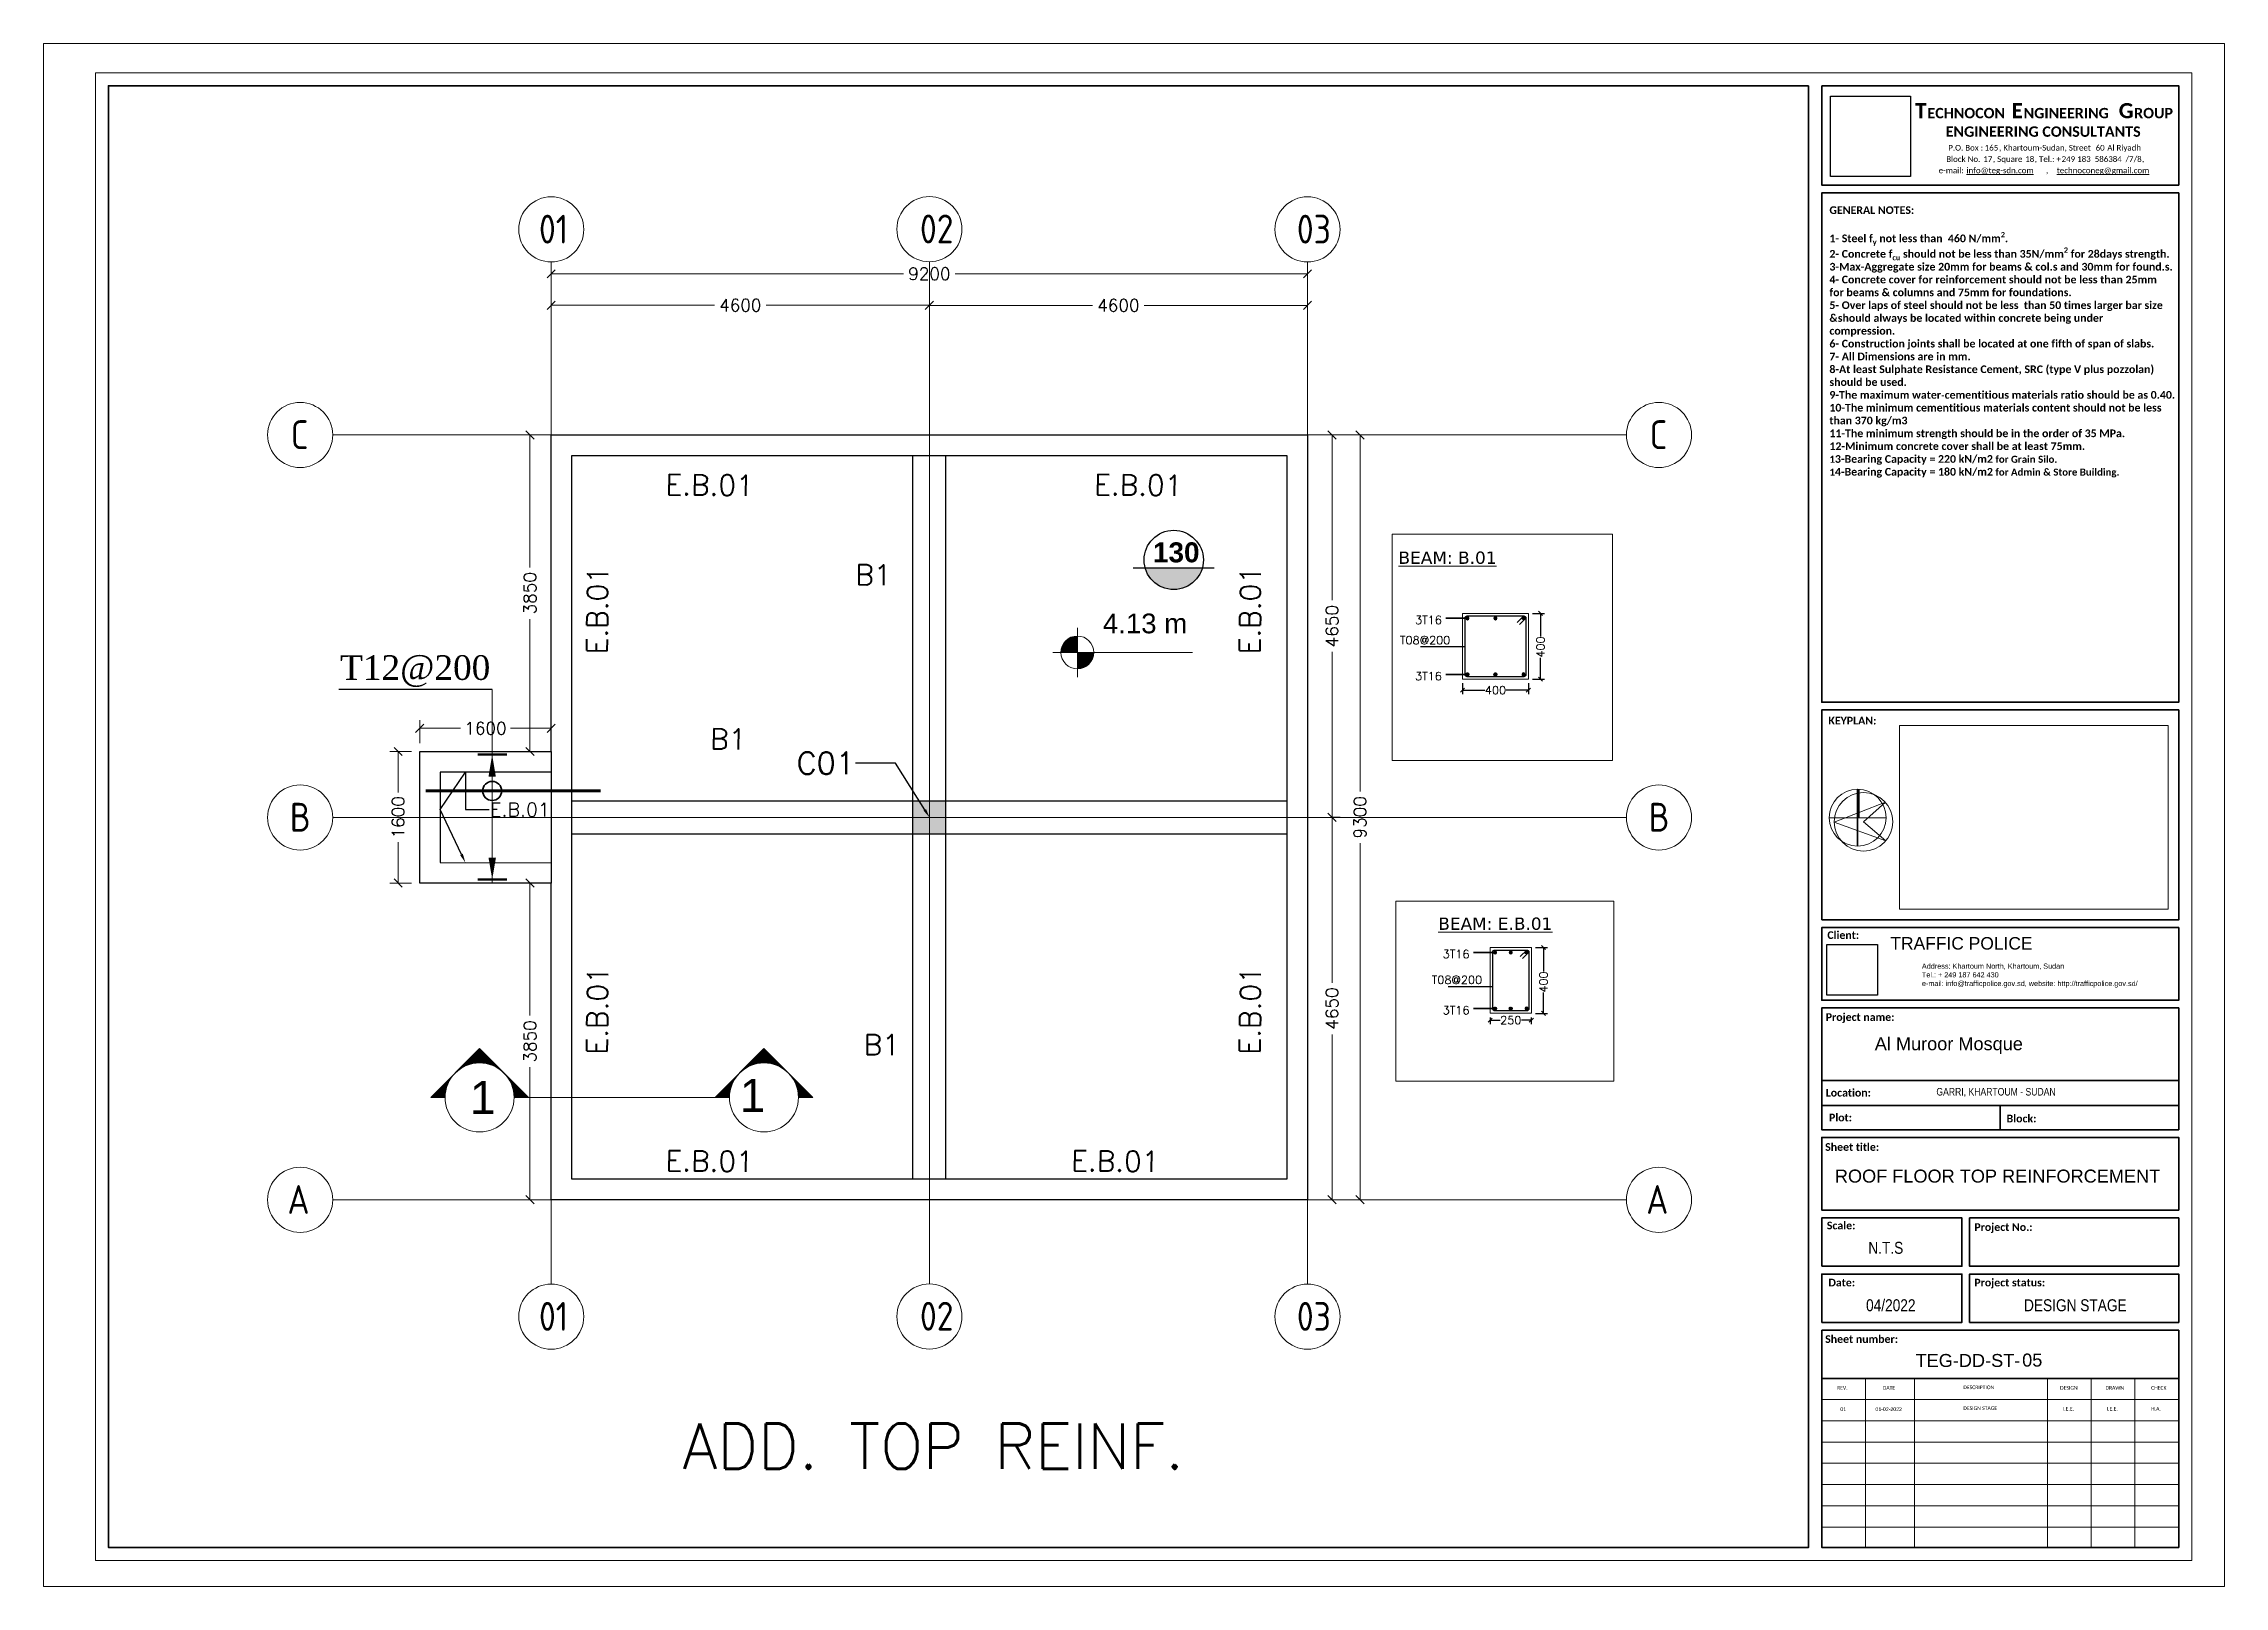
# Paper-space layout 'S-03' of a CAD drawing. Header units: millimetres. Extents: x 3833 to 4253, y -163 to 134.
# The model-space entities are those that its viewports show. They can reach past a viewport. Long polylines and large blocks are cut down to what shows.
import ezdxf
from ezdxf import colors
from ezdxf.entities.mleader import LeaderData, LeaderLine
from ezdxf.math import Vec2, Vec3

# ---------------------------------------------------------------- set-up
doc = ezdxf.new("R2010")
doc.units = ezdxf.units.MM
doc.header["$LTSCALE"] = 10
doc.header["$PDMODE"] = 34
doc.linetypes.add('D15N1A_R&D_E_pianta level 1 (L1)_00$0$PHANTOM', pattern=[12.7, 6.35, -1.27, 1.27, -1.27, 1.27, -1.27])
doc.linetypes.add('hidden', pattern=[6.25, 4.75, -1.5])
for name, color, linetype, lineweight in [('0_Pen_No__1', 7, 'Continuous', 13), ('A-ANNO-NOTE', 131, 'Continuous', 9), ('A-DETL-MEDM', 7, 'Continuous', 35), ('G-ANNO-DIMS', 111, 'Continuous', 9), ('G-ANNO-SYMB', 111, 'Continuous', 9), ('G-ANNO-TTLB', 7, 'Continuous', 9), ('G-ANNO-TTLB-MEDM', 7, 'Continuous', 35), ('G-ANNO-TTLB-THIN', 7, 'Continuous', 18), ('S-COLS', 52, 'Continuous', 9), ('STR-BEAM', 5, 'hidden', 30), ('STR-CONC', 3, 'Continuous', 30), ('STR-CONC_IN_SEC', 7, 'Continuous', 15), ('STR-DIM', 1, 'Continuous', 9), ('STR-GRID', 248, 'Continuous', 9), ('STR-HATCH', 4, 'Continuous', 9), ('STR-REINF_IN_SEC', 7, 'Continuous', 30), ('STR-TEXT', 7, 'Continuous', 9)]:
    doc.layers.add(name, color=color, linetype=linetype, lineweight=lineweight)
doc.layers.add('0SLABS_Pen_No__61', color=7, linetype='Continuous', lineweight=0, true_color=0x6a6a6a)
doc.layers.add('A-DETL', color=7, linetype='Continuous', lineweight=18, true_color=0x00a600)
for name, color, linetype in [('2D Drafting', 7, 'Continuous'), ('SLAB', 1, 'Continuous'), ('text', 7, 'Continuous')]:
    doc.layers.add(name, color=color, linetype=linetype)
doc.styles.add('Arial Narrow', font='ARIALN.TTF', dxfattribs={"height": 2.3})
doc.styles.add('Arial Narrow_1', font='ARIALN.TTF', dxfattribs={"height": 1.45})
doc.styles.add('Arial_2', font='arial.ttf', dxfattribs={"height": 450})
doc.styles.add('Arial_3', font='arial.ttf', dxfattribs={"height": 240})
doc.styles.add('Arial_5', font='arial.ttf', dxfattribs={"height": 2.5})
doc.styles.add('Arial_B', font='arialbd.ttf', dxfattribs={"height": 1})
doc.styles.add('Calibri', font='calibri.ttf')
doc.styles.add('Calibri_1', font='calibri.ttf', dxfattribs={"height": 1.1})
doc.styles.add('Calibri_B', font='calibrib.ttf', dxfattribs={"height": 1.48})
doc.styles.add('Calibri_B_1', font='calibrib.ttf', dxfattribs={"height": 2})
doc.styles.add('Calibri_B_2', font='calibrib.ttf', dxfattribs={"height": 2.9})
doc.styles.add('MINA_CM_S', font='romans.shx', dxfattribs={"height": 15})
doc.styles.add('MINA_MM', font='romans.shx', dxfattribs={"height": 200})
doc.styles.add('MINA_MM_ANNOT_PLAN', font='dim.shx', dxfattribs={"height": 350})
doc.styles.add('MINA_MM_S', font='romans.shx', dxfattribs={"height": 150})
doc.styles.add('MINA_MM_X-SEC_50', font='romans.shx', dxfattribs={"height": 100})
doc.styles.add('MZBOLT', font='times.ttf', dxfattribs={"height": 0.5})
doc.styles.add('style1', font='arialbd.ttf')
doc.dimstyles.new('MINA_MM_S', dxfattribs={"dimtxt": 150, "dimasz": 100, "dimexe": 100, "dimexo": 100, "dimgap": 50, "dimtad": 0, "dimdec": 0, "dimzin": 0, "dimdsep": 46, "dimtxsty": 'MINA_MM_S', "dimblk": 'OBLIQUE', "dimcen": 0.09, "dimclrd": 256, "dimclre": 256, "dimclrt": 7, "dimadec": 0, "dimazin": 0, "dimtfac": 1, "dimtdec": 0, "dimtix": 1, "dimtofl": 0, "dimtmove": 0, "dimatfit": 0, "dimfxl": 1, "dimtolj": 1, "dimtzin": 0, "dimlwd": -1, "dimlwe": -1, "dimarcsym": 0})
doc.dimstyles.new('MINA_MM_X-SEC_50', dxfattribs={"dimtxt": 100, "dimasz": 50, "dimexe": 50, "dimexo": 50, "dimgap": 0, "dimtad": 0, "dimdec": 0, "dimlfac": 0.5, "dimzin": 0, "dimdsep": 46, "dimtxsty": 'MINA_MM_X-SEC_50', "dimblk": 'OBLIQUE', "dimcen": 90, "dimclrt": 7, "dimadec": 0, "dimazin": 0, "dimtfac": 1, "dimtdec": 0, "dimtofl": 0, "dimtmove": 0, "dimatfit": 0, "dimfxl": 1, "dimtolj": 1, "dimtzin": 0, "dimarcsym": 0})
picture_1 = doc.add_image_def('image1.jpg', size_in_pixel=(269, 270))
picture_2 = doc.add_image_def('image2.jpeg', size_in_pixel=(225, 225))

psp = doc.layouts.new('S-03')

# ---------------------------------------------------------------- texts
at = {"layer": 'G-ANNO-TTLB', "style": 'Arial_5'}
psp.add_text('05', height=2.5, dxfattribs=at).set_placement((4214.37, -121.13))
at = {"layer": 'G-ANNO-TTLB', "insert": (4209.63, -83.21), "char_height": 2.5, "width": 90.1213, "attachment_point": 2, "style": 'Arial_5'}
psp.add_mtext('{\\C0;ROOF FLOOR TOP REINFORCEMENT}', dxfattribs=at)

msp = doc.modelspace()

# ---------------------------------------------------------------- texts
at = {"layer": 'G-ANNO-SYMB', "char_height": 400, "width": 192.405, "style": 'Arial_2'}
for insert, attachment_point in [((89882.7, 116999.8), 1), ((93475.5, 117024.6), 3)]:
    msp.add_mtext('1', dxfattribs=dict(at, insert=insert, attachment_point=attachment_point))
at = {"layer": 'STR-TEXT', "char_height": 250, "attachment_point": 3, "style": 'MINA_MM'}
for s, insert, rotation in [('E.B.01', (93334.5, 124365.8), 359.38059), ('E.B.01', (98549, 124365.8), 359.38059), ('E.B.01', (91313.4, 123262.2), 89.38059), ('B1', (95011.2, 123276.9), 359.38059), ('E.B.01', (99254.4, 123262.2), 89.38059), ('B1', (93244.8, 121280.3), 359.38059), ('E.B.01', (91313.4, 118395.3), 89.38059), ('E.B.01', (99254.4, 118395.3), 89.38059), ('B1', (95112.3, 117562.8), 359.38059), ('E.B.01', (93334.5, 116144.5), 359.38059), ('E.B.01', (98269.3, 116144.5), 359.38059)]:
    msp.add_mtext_dynamic_manual_height_columns(s, width=668.667, gutter_width=12.5, heights=[0], dxfattribs=dict(at, insert=insert, rotation=rotation))
at = {"layer": 'STR-TEXT'}
for s, insert, char_height, attachment_point, style in [('\\A1;{\\fVerdana|b0|i0|c0|p34;\\LBEAM: B.01}', (101178.1, 123438.3), 150, 1, 'MINA_CM_S'), ('\\A1;3T16', (101379.3, 122655.9), 100, 1, 'MINA_MM_X-SEC_50'), ('\\A1;T08@200', (101195.4, 122410.1), 100, 1, 'MINA_MM_X-SEC_50'), ('\\A1;3T16', (101379.3, 121973.1), 100, 1, 'MINA_MM_X-SEC_50'), ('\\A1;{\\fVerdana|b0|i0|c0|p34;\\LBEAM: E.B.01}', (101662.1, 118987.8), 150, 1, 'MINA_CM_S'), ('\\A1;3T16', (101715.7, 118592.8), 100, 1, 'MINA_MM_X-SEC_50'), ('\\A1;T08@200', (101582, 118279.3), 100, 1, 'MINA_MM_X-SEC_50'), ('\\A1;3T16', (101715.7, 117910), 100, 1, 'MINA_MM_X-SEC_50'), ('\\A1;ADD. TOP REINF.', (95521.1, 112558.1), 550, 5, 'MINA_MM')]:
    msp.add_mtext(s, dxfattribs=dict(at, insert=insert, char_height=char_height, attachment_point=attachment_point, style=style))
at = {"layer": 'text', "linetype": 'D15N1A_R&D_E_pianta level 1 (L1)_00$0$PHANTOM', "lineweight": 5, "ltscale": 10, "insert": (98191.2, 123549.9), "char_height": 243, "width": 446.034, "attachment_point": 1, "style": 'style1'}
msp.add_mtext('130', dxfattribs=at)
at = {"layer": 'text', "insert": (90130, 122176.9), "char_height": 300, "width": 4154.823, "attachment_point": 3, "style": 'MZBOLT'}
msp.add_mtext('T12@200', dxfattribs=at)

# ---------------------------------------------------------------- blocks, each defined once
blk = doc.blocks.new('A$C53385feb')
at = {"layer": 'A-ANNO-NOTE'}
for p, q in [((2.41, 18.8), (12.27, 22.64)), ((12.27, 22.64), (8.08, 18.88)), ((12.37, 15.23), (2.41, 18.8)), ((8.08, 18.88), (12.37, 15.23))]:
    blk.add_line(p, q, dxfattribs=at)
blk.add_circle((8.06, 18.88), 5.65, dxfattribs=at)
blk = doc.blocks.new('A$C7192b076')
at = {"layer": 'G-ANNO-TTLB', "color": 251, "true_color": 0x656565}
for p, q in [((41120, 4932), (34244, 4932)), ((41120, 3999), (41120, 4932)), ((34244, 3999), (41120, 3999))]:
    blk.add_line(p, q, dxfattribs=at)
at = {"layer": 'G-ANNO-TTLB', "color": 8, "true_color": 0x808080}
for p, q in [((35087, 3999), (35087, 751)), ((36032, 3999), (36032, 751)), ((38591, 3999), (38591, 751)), ((39434, 3999), (39434, 751)), ((40277, 3999), (40277, 751)), ((34244, 3598), (41120, 3598)), ((34244, 3189), (41120, 3189))]:
    blk.add_line(p, q, dxfattribs=at)
at = {"layer": 'G-ANNO-TTLB', "color": 251, "true_color": 0x666666}
for p, q in [((34244, 2779), (41120, 2779)), ((34244, 2370), (41120, 2370)), ((34244, 1961), (41120, 1961)), ((34244, 1552), (41120, 1552)), ((34244, 1142), (41120, 1142))]:
    blk.add_line(p, q, dxfattribs=at)
at = {"layer": 'G-ANNO-TTLB', "lineweight": 18}
blk.add_lwpolyline([(35744, 13036), (40918, 13036), (40918, 16573), (35744, 16573)], close=True, dxfattribs=at)
at = {"layer": 'G-ANNO-TTLB-MEDM'}
for p, q in [((34244, 9737), (41120, 9737)), ((34244, 9257), (41120, 9257)), ((37682, 9257), (37682, 8791)), ((41120, 4932), (34244, 4932)), ((34244, 4932), (34244, 3999)), ((41120, 751), (41120, 4932)), ((34244, 751), (41120, 751))]:
    blk.add_line(p, q, dxfattribs=at)
for points in [[(33992, 28889), (1247, 28889), (1247, 751), (33992, 751)], [(34244, 28889), (41120, 28889), (41120, 26976), (34244, 26976)], [(41120, 26827), (34244, 26827), (34244, 17020), (41120, 17020)], [(34244, 12832), (41120, 12832), (41120, 16872), (34244, 16872)], [(41120, 11284), (34244, 11284), (34244, 12683), (41120, 12683)], [(34244, 11284), (41120, 11284)], [(34244, 9737), (34244, 11135), (41120, 11135), (41120, 9737), (41120, 8791), (34244, 8791)], [(41120, 7243), (34244, 7243), (34244, 8642), (41120, 8642)], [(34244, 6162), (36945, 6162), (36945, 7095), (34244, 7095)], [(41120, 6162), (37094, 6162), (37094, 7095), (41120, 7095)], [(34244, 5081), (36945, 5081), (36945, 6013), (34244, 6013)], [(41120, 5081), (37094, 5081), (37094, 6013), (41120, 6013)], [(34244, 3999), (41120, 3999), (41120, 751), (34244, 751)]]:
    blk.add_lwpolyline(points, close=True, dxfattribs=at)
at = {"layer": 'G-ANNO-TTLB-THIN'}
blk.add_line((1000, 29140), (1000, 751), dxfattribs=at)
for points in [[(42000, 29700), (0, 29700), (0, 0), (0, 29700)], [(1000, 500), (41371, 500), (41371, 29140), (1000, 29140)]]:
    blk.add_lwpolyline(points, close=True, dxfattribs=at)
blk.add_lwpolyline([(42000, 0), (0, 0), (42000, 0), (42000, 29700)], dxfattribs=at)
at = {"ltscale": 10, "xscale": 100, "yscale": 100, "zscale": 100}
blk.add_blockref('A$C53385feb', (34244, 12832), dxfattribs=at)
at = {"layer": '0_Pen_No__1', "linetype": 'Continuous', "insert": (34393, 26569), "char_height": 148, "width": 6566.3, "attachment_point": 1, "style": 'Calibri_B'}
blk.add_mtext('\\A1;GENERAL NOTES:\\P\\P1- Steel f{\\H0.7x;\\S^ y;} not less than  460 N/mm{\\H0.7x;\\S2^ ;}.\\P2- Concrete f{\\H0.7x;\\S^ cu;} should not be less than 35N/mm{\\H0.7x;\\S2^ ;} for 28days strength.\\P3-Max-Aggregate size 20mm for beams & col.s and 30mm for found.s. \\P4- Concrete cover for reinforcement should not be less than 25mm for beams & columns and 75mm for foundations. \\P5- Over laps of steel should not be less  than 50 times larger bar size &should always be located within concrete being under compression.\\P6- Construction joints shall be located at one fifth of span of slabs.\\P7- All Dimensions are in mm.\\P{\\A0;8-At least Sulphate Resistance Cement, SRC (type V plus pozzolan) should be used.\\P9-The maximum water‐cementitious materials ratio should be as 0.40.\\P10-The minimum cementitious materials content should not be less than 370 kg/m3\\P11-The minimum strength should be in the order of 35 MPa.\\P12-Minimum concrete cover shall be at least 75mm.\\H0.91667x;\\P1\\H1.09091x;3-}Bearing Capacity = 220 kN/m2{\\A0;\\H0.91667x; for Grain Silo.\\P1\\H1.09091x;4-\\A1;Bearing Capacity = 180 kN/m2\\A0;\\H0.91667x; for Admin & Store Building.} ', dxfattribs=at)
at = {"layer": 'G-ANNO-TTLB', "attachment_point": 1}
for s, insert, char_height, width, style in [('\\fCalibri|b1|i0|c0|p34|;T', (36044, 28555), 290, 272.57, 'Calibri_B_2'), ('ECHNOCON', (36280, 28463), 200, 1851.9, 'Calibri_B_1'), ('\\fCalibri|b1|i0|c0|p34|;E', (37902, 28555), 290, 272.57, 'Calibri_B_2'), ('NGINEERING', (38133, 28463), 200, 2060.34, 'Calibri_B_1'), ('\\fCalibri|b1|i0|c0|p34|;G', (39965, 28555), 290, 352.74, 'Calibri_B_2'), ('ROUP', (40262, 28463), 200, 929.96, 'Calibri_B_1'), ('ENGINEERING CONSULTANTS', (36632, 28107), 200, 4697.89, 'Calibri_B_1'), ('P.O. Box :', (36682, 27751), 110, 849.79, 'Calibri_1'), ('165', (37384, 27751), 110, 336.71, 'Calibri_1'), (', Khartoum-Sudan, Street ', (37661, 27751), 110, 2252.74, 'Calibri_1'), ('60 ', (39520, 27751), 110, 272.57, 'Calibri_1'), ('Al Riyadh', (39745, 27751), 110, 817.72, 'Calibri_1'), ('e-mail: ', (36497, 27315), 110, 649.37, 'Calibri_1'), ('Block No. ', (36643, 27533), 110, 865.82, 'Calibri_1'), ('\\Linfo@teg-sdn.com ', (37033, 27315), 110, 1667.51, 'Calibri_1'), ('17', (37357, 27533), 110, 224.47, 'Calibri_1'), (', Square ', (37542, 27533), 110, 753.59, 'Calibri_1'), ('18', (38164, 27533), 110, 224.47, 'Calibri_1'), (', Tel.: +', (38349, 27533), 110, 625.32, 'Calibri_1'), ('\\Ltechnoconeg@gmail.com', (38773, 27315), 110, 2228.69, 'Calibri_1'), ('249 183  586384', (38865, 27533), 110, 1491.14, 'Calibri_1'), ('/', (40096, 27533), 110, 80.17, 'Calibri_1'), ('7', (40162, 27533), 110, 112.24, 'Calibri_1'), ('/', (40254, 27533), 110, 80.17, 'Calibri_1'), ('8', (40320, 27533), 110, 112.24, 'Calibri_1'), (',', (40413, 27533), 110, 56.12, 'Calibri_1'), ('    ,    ', (38409, 27315), 110, 440.93, 'Calibri_1'), ('KEYPLAN:', (34373, 16741), 148, 1138.4, 'Calibri_B'), ('Client:', (34353, 12612), 148, 769.62, 'Calibri_B'), ('TRAFFIC{\\fArial|b0|i0|c178|p34; }POLICE', (35567, 12500), 240, 5767.37, 'Arial_5'), ('\\pxql;{\\fArial|b0|i0|c0|p34;Address: Khartoum North, Khartoum, Sudan\\PTel.: + 249 187 642 430\\Pe-mail: info@trafficpolice.gov.sd, website: http://trafficpolice.gov.sd/\\fConsolas|b0|i1|c0|p49;\\H0.83333x;\\C156;\\c7946269; }', (36174, 11991), 100, 4516.06, 'Arial_B'), ('Project name:', (34322, 11034), 148, 1635.44, 'Calibri_B'), ('Al Muroor Mosque', (35266, 10572), 250, 5876.37, 'Arial_5'), ('Location:', (34322, 9578), 148, 1082.28, 'Calibri_B'), ('GARRI, KHARTOUM - SUDAN', (36453, 9595), 145, 2306.47, 'Arial Narrow_1'), ('Plot:', (34385, 9100), 148, 553.16, 'Calibri_B'), ('Block: ', (37805, 9081), 148, 785.65, 'Calibri_B'), ('Sheet title:', (34311, 8533), 148, 1298.73, 'Calibri_B'), ('Scale:', (34343, 7022), 148, 689.45, 'Calibri_B'), ('Project No.:', (37184, 6991), 148, 1386.92, 'Calibri_B'), ('N.T.S', (35142, 6633), 230, 1675.53, 'Arial Narrow'), ('Date:', (34374, 5923), 148, 633.33, 'Calibri_B'), ('Project status:', (37184, 5923), 148, 1683.54, 'Calibri_B'), ('04/2022', (35099, 5527), 230, 1146.41, 'Arial Narrow'), (' DESIGN STAGE', (38068, 5527), 230, 2821.94, 'Arial Narrow'), ('Sheet number:', (34311, 4835), 148, 1739.66, 'Calibri_B'), ('TEG-DD-ST-', (36052, 4474), 250, 3928.27, 'Arial_5'), ('REV.', (34541, 3857), 70, 240.51, 'Calibri'), ('DATE', (35422, 3857), 70, 280.59, 'Calibri'), ('DESCRIPTION', (36972, 3867), 70, 705.49, 'Calibri'), ('DESIGN', (38836, 3857), 70, 392.83, 'Calibri'), ('DRAWN', (39710, 3857), 70, 416.88, 'Calibri'), ('CHECK', (40590, 3857), 70, 352.74, 'Calibri'), ('01', (34603, 3447), 70, 128.27, 'Calibri'), ('01-02-2022', (35279, 3447), 70, 128.27, 'Calibri'), ('DESIGN STAGE', (36972, 3466), 70, 705.49, 'Calibri'), ('I.E.E.', (38887, 3455), 70, 416.88, 'Calibri'), ('I.E.E.', (39731, 3455), 70, 416.88, 'Calibri'), ('H.A.', (40590, 3455), 70, 352.74, 'Calibri')]:
    blk.add_mtext(s, dxfattribs=dict(at, insert=insert, char_height=char_height, width=width, style=style))
at = {"ltscale": 10}
image = blk.add_image(picture_1, insert=(34415, 27144), size_in_units=(1542, 1548), dxfattribs=at)
image.dxf.flags = 7
image = blk.add_image(picture_2, insert=(34343, 11379), size_in_units=(978, 978), dxfattribs=at)
image.dxf.flags = 7
blk = doc.blocks.new('ggggggg')
at = {"layer": 'STR-GRID', "ltscale": 10}
for p, q in [((112856, 110282), (112856, 97853)), ((117456, 110284), (117456, 97855)), ((122056, 110282), (122056, 97853))]:
    blk.add_line(p, q, dxfattribs=at)
for points in [[(125935, 108178), (110197, 108178)], [(125935, 103527), (110197, 103527)], [(125935, 98878), (110197, 98878)]]:
    blk.add_lwpolyline(points, dxfattribs=at)
for centre in [(112856, 110678), (117456, 110680), (122056, 110678), (109801, 108178), (126331, 108178), (109801, 103527), (126331, 103527), (109801, 98878), (126331, 98878), (112856, 97457), (117456, 97459), (122056, 97457)]:
    blk.add_circle(centre, 396, dxfattribs=at)
at = {"layer": 'STR-TEXT', "char_height": 350, "attachment_point": 3, "style": 'MINA_MM_ANNOT_PLAN'}
for s, insert in [('01', (113060, 110856)), ('02', (117749, 110858)), ('03', (122340, 110856)), ('C', (109902, 108357)), ('C', (126432, 108357)), ('B', (109930, 103705)), ('B', (126460, 103705)), ('A', (109915, 99057)), ('A', (126445, 99057)), ('01', (113060, 97635)), ('02', (117749, 97637)), ('03', (122340, 97635))]:
    blk.add_mtext_dynamic_manual_height_columns(s, width=668.67, gutter_width=12.5, heights=[0], dxfattribs=dict(at, insert=insert))
blk = doc.blocks.new('_Oblique')
at = {"color": 0, "linetype": 'ByBlock', "lineweight": -2}
blk.add_line((-0.5, -0.5), (0.5, 0.5), dxfattribs=at)
blk = doc.blocks.new('*D397')
at = {"layer": 'Defpoints', "color": 0, "ltscale": 10, "transparency": 16777216}
for p in [(100071, 126815), (100071, 126739), (90871, 126542)]:
    blk.add_point(p, dxfattribs=at)
at = {"layer": 'STR-DIM', "ltscale": 10, "transparency": 16777216}
for p, q in [((90871, 126642), (90871, 126915)), ((90871, 126815), (95157, 126815)), ((100071, 126815), (95786, 126815)), ((100071, 126839), (100071, 126915))]:
    blk.add_line(p, q, dxfattribs=at)
at = {"layer": 'STR-DIM', "ltscale": 10, "transparency": 16777216, "xscale": 100, "yscale": 100, "zscale": 100, "rotation": 180}
blk.add_blockref('_Oblique', (90871, 126815), dxfattribs=at)
at = {"layer": 'STR-DIM', "ltscale": 10, "transparency": 16777216, "xscale": 100, "yscale": 100, "zscale": 100}
blk.add_blockref('_Oblique', (100071, 126815), dxfattribs=at)
at = {"layer": 'STR-DIM', "color": 7, "ltscale": 10, "transparency": 16777216, "insert": (95471, 126815), "char_height": 150, "attachment_point": 5, "style": 'MINA_MM_S'}
blk.add_mtext('\\A1;9200', dxfattribs=at)
blk = doc.blocks.new('*D398')
at = {"layer": 'Defpoints', "color": 0, "ltscale": 10, "transparency": 16777216}
for p in [(95471, 126513), (95471, 126431), (100071, 126513)]:
    blk.add_point(p, dxfattribs=at)
at = {"layer": 'STR-DIM', "ltscale": 10, "transparency": 16777216}
for p, q in [((95471, 126431), (97457, 126431)), ((95471, 126413), (95471, 126331)), ((100071, 126431), (98086, 126431)), ((100071, 126413), (100071, 126331))]:
    blk.add_line(p, q, dxfattribs=at)
at = {"layer": 'STR-DIM', "ltscale": 10, "transparency": 16777216, "xscale": 100, "yscale": 100, "zscale": 100, "rotation": 180}
blk.add_blockref('_Oblique', (95471, 126431), dxfattribs=at)
at = {"layer": 'STR-DIM', "ltscale": 10, "transparency": 16777216, "xscale": 100, "yscale": 100, "zscale": 100}
blk.add_blockref('_Oblique', (100071, 126431), dxfattribs=at)
at = {"layer": 'STR-DIM', "color": 7, "ltscale": 10, "transparency": 16777216, "insert": (97771, 126431), "char_height": 150, "attachment_point": 5, "style": 'MINA_MM_S'}
blk.add_mtext('\\A1;4600', dxfattribs=at)
blk = doc.blocks.new('*D399')
at = {"layer": 'Defpoints', "color": 0, "ltscale": 10, "transparency": 16777216}
for p in [(90871, 126542), (90871, 126433), (95471, 126515)]:
    blk.add_point(p, dxfattribs=at)
at = {"layer": 'STR-DIM', "ltscale": 10, "transparency": 16777216}
for p, q in [((90871, 126442), (90871, 126333)), ((90871, 126433), (92857, 126433)), ((95471, 126433), (93486, 126433)), ((95471, 126415), (95471, 126333))]:
    blk.add_line(p, q, dxfattribs=at)
at = {"layer": 'STR-DIM', "ltscale": 10, "transparency": 16777216, "xscale": 100, "yscale": 100, "zscale": 100, "rotation": 180}
blk.add_blockref('_Oblique', (90871, 126433), dxfattribs=at)
at = {"layer": 'STR-DIM', "ltscale": 10, "transparency": 16777216, "xscale": 100, "yscale": 100, "zscale": 100}
blk.add_blockref('_Oblique', (95471, 126433), dxfattribs=at)
at = {"layer": 'STR-DIM', "color": 7, "ltscale": 10, "transparency": 16777216, "insert": (93171, 126433), "char_height": 150, "attachment_point": 5, "style": 'MINA_MM_S'}
blk.add_mtext('\\A1;4600', dxfattribs=at)
blk = doc.blocks.new('40X45')
at = {"ltscale": 10, "true_color": 0xcd6928}
h = blk.add_hatch(color=32, dxfattribs=at)
h.dxf.hatch_style = 1
h.paths.add_polyline_path([(8370, 114284), (8370, 113884), (8770, 113884), (8770, 114284)])
at = {"layer": 'S-COLS', "ltscale": 10}
blk.add_lwpolyline([(8370, 114284), (8770, 114284), (8770, 113884), (8370, 113884), (8370, 114284)], dxfattribs=at)
blk = doc.blocks.new('*D400')
at = {"layer": 'Defpoints', "color": 0, "ltscale": 10, "transparency": 16777216}
for p in [(89271, 121289), (89271, 121006), (90871, 121006)]:
    blk.add_point(p, dxfattribs=at)
at = {"layer": 'STR-DIM', "ltscale": 10, "transparency": 16777216}
for p, q in [((89271, 121106), (89271, 121389)), ((89271, 121289), (89768, 121289)), ((90871, 121289), (90375, 121289)), ((90871, 121106), (90871, 121389))]:
    blk.add_line(p, q, dxfattribs=at)
at = {"layer": 'STR-DIM', "ltscale": 10, "transparency": 16777216, "xscale": 100, "yscale": 100, "zscale": 100, "rotation": 180}
blk.add_blockref('_Oblique', (89271, 121289), dxfattribs=at)
at = {"layer": 'STR-DIM', "ltscale": 10, "transparency": 16777216, "xscale": 100, "yscale": 100, "zscale": 100}
blk.add_blockref('_Oblique', (90871, 121289), dxfattribs=at)
at = {"layer": 'STR-DIM', "color": 7, "ltscale": 10, "transparency": 16777216, "insert": (90071, 121289), "char_height": 150, "attachment_point": 5, "style": 'MINA_MM_S'}
blk.add_mtext('\\A1;1600', dxfattribs=at)
blk = doc.blocks.new('*D401')
at = {"layer": 'Defpoints', "color": 0, "ltscale": 10, "transparency": 16777216}
for p in [(89271, 121006), (89009, 119406), (89271, 119406)]:
    blk.add_point(p, dxfattribs=at)
at = {"layer": 'STR-DIM', "ltscale": 10, "transparency": 16777216}
for p, q in [((89171, 121006), (88909, 121006)), ((89009, 121006), (89009, 120509)), ((89009, 119406), (89009, 119902)), ((89171, 119406), (88909, 119406))]:
    blk.add_line(p, q, dxfattribs=at)
at = {"layer": 'STR-DIM', "ltscale": 10, "transparency": 16777216, "xscale": 100, "yscale": 100, "zscale": 100}
for p, rotation in [((89009, 121006), 90), ((89009, 119406), 270)]:
    blk.add_blockref('_Oblique', p, dxfattribs=dict(at, rotation=rotation))
at = {"layer": 'STR-DIM', "color": 7, "ltscale": 10, "transparency": 16777216, "insert": (89009, 120206), "char_height": 150, "attachment_point": 5, "rotation": 90, "style": 'MINA_MM_S'}
blk.add_mtext('\\A1;1600', dxfattribs=at)
blk = doc.blocks.new('*D402')
at = {"layer": 'Defpoints', "color": 0, "ltscale": 10, "transparency": 16777216}
for p in [(90871, 124856), (90612, 121006), (90871, 121006)]:
    blk.add_point(p, dxfattribs=at)
at = {"layer": 'STR-DIM', "ltscale": 10, "transparency": 16777216}
for p, q in [((90771, 124856), (90512, 124856)), ((90612, 124856), (90612, 123245)), ((90612, 121006), (90612, 122616)), ((90771, 121006), (90512, 121006))]:
    blk.add_line(p, q, dxfattribs=at)
at = {"layer": 'STR-DIM', "ltscale": 10, "transparency": 16777216, "xscale": 100, "yscale": 100, "zscale": 100}
for p, rotation in [((90612, 124856), 90), ((90612, 121006), 270)]:
    blk.add_blockref('_Oblique', p, dxfattribs=dict(at, rotation=rotation))
at = {"layer": 'STR-DIM', "color": 7, "ltscale": 10, "transparency": 16777216, "insert": (90612, 122931), "char_height": 150, "attachment_point": 5, "rotation": 90, "style": 'MINA_MM_S'}
blk.add_mtext('\\A1;3850', dxfattribs=at)
blk = doc.blocks.new('*D403')
at = {"layer": 'Defpoints', "color": 0, "ltscale": 10, "transparency": 16777216}
for p in [(90871, 119406), (90612, 115556), (90871, 115556)]:
    blk.add_point(p, dxfattribs=at)
at = {"layer": 'STR-DIM', "ltscale": 10, "transparency": 16777216}
for p, q in [((90771, 119406), (90512, 119406)), ((90612, 119406), (90612, 117795)), ((90612, 115556), (90612, 117166)), ((90771, 115556), (90512, 115556))]:
    blk.add_line(p, q, dxfattribs=at)
at = {"layer": 'STR-DIM', "ltscale": 10, "transparency": 16777216, "xscale": 100, "yscale": 100, "zscale": 100}
for p, rotation in [((90612, 119406), 90), ((90612, 115556), 270)]:
    blk.add_blockref('_Oblique', p, dxfattribs=dict(at, rotation=rotation))
at = {"layer": 'STR-DIM', "color": 7, "ltscale": 10, "transparency": 16777216, "insert": (90612, 117481), "char_height": 150, "attachment_point": 5, "rotation": 90, "style": 'MINA_MM_S'}
blk.add_mtext('\\A1;3850', dxfattribs=at)
blk = doc.blocks.new('Spot Elevations - Standard-23738-1-ground floor')
at = {"layer": 'G-ANNO-DIMS'}
h = blk.add_hatch(color=256, dxfattribs=at)
edge = h.paths.add_edge_path(flags=0)
edge.add_line((-2, 0), (-4, 0))
edge.add_arc((-2, 0), 2, 90, 180, ccw=False)
edge.add_line((-2, 2), (-2, 0))
h = blk.add_hatch(color=256, dxfattribs=at)
edge = h.paths.add_edge_path(flags=0)
edge.add_line((-2, 0), (0, 0))
edge.add_arc((-2, 0), 2, 270, 360, ccw=False)
edge.add_line((-2, -2), (-2, 0))
for p, q in [((-2, -3), (-2, 3)), ((-5, 0), (12, 0))]:
    blk.add_line(p, q, dxfattribs=at)
blk.add_circle((-2, 0), 2, dxfattribs=at)
blk = doc.blocks.new('DFSD')
at = {"layer": 'G-ANNO-DIMS', "xscale": 99.99999999999993, "yscale": 99.99999999999993, "zscale": 99.99999999999993}
blk.add_blockref('Spot Elevations - Standard-23738-1-ground floor', (849872, 70278), dxfattribs=at)
at = {"layer": 'G-ANNO-DIMS', "style": 'Arial_3'}
blk.add_text('4.13 m', height=240, dxfattribs=at).set_placement((849983, 70511))
blk = doc.blocks.new('*D404')
at = {"layer": 'Defpoints', "color": 0, "ltscale": 10, "transparency": 16777216}
for p in [(100065, 124856), (100280, 120206), (100370, 120206)]:
    blk.add_point(p, dxfattribs=at)
at = {"layer": 'STR-DIM', "ltscale": 10, "transparency": 16777216}
for p, q in [((100165, 124856), (100470, 124856)), ((100370, 124856), (100370, 122845)), ((100370, 120206), (100370, 122217)), ((100380, 120206), (100470, 120206))]:
    blk.add_line(p, q, dxfattribs=at)
at = {"layer": 'STR-DIM', "ltscale": 10, "transparency": 16777216, "xscale": 100, "yscale": 100, "zscale": 100}
for p, rotation in [((100370, 124856), 90), ((100370, 120206), 270)]:
    blk.add_blockref('_Oblique', p, dxfattribs=dict(at, rotation=rotation))
at = {"layer": 'STR-DIM', "color": 7, "ltscale": 10, "transparency": 16777216, "insert": (100370, 122531), "char_height": 150, "attachment_point": 5, "rotation": 90, "style": 'MINA_MM_S'}
blk.add_mtext('\\A1;4650', dxfattribs=at)
blk = doc.blocks.new('*D405')
at = {"layer": 'Defpoints', "color": 0, "ltscale": 10, "transparency": 16777216}
for p in [(100280, 120206), (99996, 115556), (100370, 115556)]:
    blk.add_point(p, dxfattribs=at)
at = {"layer": 'STR-DIM', "ltscale": 10, "transparency": 16777216}
for p, q in [((100370, 120206), (100370, 118195)), ((100380, 120206), (100470, 120206)), ((100370, 115556), (100370, 117567)), ((100096, 115556), (100470, 115556))]:
    blk.add_line(p, q, dxfattribs=at)
at = {"layer": 'STR-DIM', "ltscale": 10, "transparency": 16777216, "xscale": 100, "yscale": 100, "zscale": 100}
for p, rotation in [((100370, 120206), 90), ((100370, 115556), 270)]:
    blk.add_blockref('_Oblique', p, dxfattribs=dict(at, rotation=rotation))
at = {"layer": 'STR-DIM', "color": 7, "ltscale": 10, "transparency": 16777216, "insert": (100370, 117881), "char_height": 150, "attachment_point": 5, "rotation": 90, "style": 'MINA_MM_S'}
blk.add_mtext('\\A1;4650', dxfattribs=at)
blk = doc.blocks.new('*D406')
at = {"layer": 'Defpoints', "color": 0, "ltscale": 10, "transparency": 16777216}
for p in [(100065, 124856), (99996, 115556), (100710, 115556)]:
    blk.add_point(p, dxfattribs=at)
at = {"layer": 'STR-DIM', "ltscale": 10, "transparency": 16777216}
for p, q in [((100165, 124856), (100810, 124856)), ((100710, 124856), (100710, 120520)), ((100710, 115556), (100710, 119891)), ((100096, 115556), (100810, 115556))]:
    blk.add_line(p, q, dxfattribs=at)
at = {"layer": 'STR-DIM', "ltscale": 10, "transparency": 16777216, "xscale": 100, "yscale": 100, "zscale": 100}
for p, rotation in [((100710, 124856), 90), ((100710, 115556), 270)]:
    blk.add_blockref('_Oblique', p, dxfattribs=dict(at, rotation=rotation))
at = {"layer": 'STR-DIM', "color": 7, "ltscale": 10, "transparency": 16777216, "insert": (100710, 120206), "char_height": 150, "attachment_point": 5, "rotation": 90, "style": 'MINA_MM_S'}
blk.add_mtext('\\A1;9300', dxfattribs=at)
blk = doc.blocks.new('Section - Standard-1049-4-stair case roof')
at = {"layer": 'G-ANNO-SYMB'}
h = blk.add_hatch(color=256, dxfattribs=at)
edge = h.paths.add_edge_path(flags=0)
edge.add_line((-6, 8.49), (-6, 6))
edge.add_arc((-6, 0), 6, 90, 135)
edge.add_line((-10.24, 4.24), (-6, 8.49))
h = blk.add_hatch(color=256, dxfattribs=at)
edge = h.paths.add_edge_path(flags=0)
edge.add_line((-6, 8.49), (-1.76, 4.24))
edge.add_arc((-6, 0), 6, 45, 90)
edge.add_line((-6, 6), (-6, 8.49))
h = blk.add_hatch(color=256, dxfattribs=at)
edge = h.paths.add_edge_path(flags=0)
edge.add_line((-14.49, 0), (-10.24, 4.24))
edge.add_arc((-6, 0), 6, 135, 180)
edge.add_line((-12, 0), (-14.49, 0))
h = blk.add_hatch(color=256, dxfattribs=at)
edge = h.paths.add_edge_path(flags=0)
edge.add_line((2.49, 0), (0, 0))
edge.add_arc((-6, 0), 6, 360, 405)
edge.add_line((-1.76, 4.24), (2.49, 0))
for p, q in [((-6, 8.49), (-14.49, 0)), ((-6, 8.49), (-10.24, 4.24)), ((-6, 8.49), (2.49, 0)), ((-6, 6), (-6, 8.49)), ((-6, 8.49), (-6, 6)), ((-1.76, 4.24), (-6, 8.49)), ((-10.24, 4.24), (-14.49, 0)), ((2.49, 0), (-1.76, 4.24)), ((-14.49, 0), (-12, 0)), ((0, 0), (2.49, 0)), ((-12, 0), (-14.49, 0)), ((0, 0), (2.49, 0))]:
    blk.add_line(p, q, dxfattribs=at)
for start, end in [(360, 180), (135, 180), (90, 135), (45, 90), (360, 45), (180, 360)]:
    blk.add_arc((-6, 0), 6, start, end, dxfattribs=at)
blk = doc.blocks.new('*D431')
at = {"layer": 'Defpoints', "color": 0, "transparency": 16777216}
for p in [(102794, 118622), (102794, 117822), (102942, 117822)]:
    blk.add_point(p, dxfattribs=at)
at = {"layer": 'STR-DIM', "color": 0, "lineweight": -2, "transparency": 16777216}
for p, q in [((102844, 118622), (102992, 118622)), ((102942, 118622), (102942, 118331)), ((102942, 117822), (102942, 118074)), ((102844, 117822), (102992, 117822))]:
    blk.add_line(p, q, dxfattribs=at)
at = {"layer": 'STR-DIM', "color": 0, "lineweight": -2, "transparency": 16777216, "xscale": 50, "yscale": 50, "zscale": 50}
for p, rotation in [((102942, 118622), 90), ((102942, 117822), 270)]:
    blk.add_blockref('_Oblique', p, dxfattribs=dict(at, rotation=rotation))
at = {"layer": 'STR-DIM', "color": 7, "transparency": 16777216, "insert": (102942, 118203), "char_height": 100, "attachment_point": 5, "rotation": 90, "style": 'MINA_MM_X-SEC_50'}
blk.add_mtext('\\A1;400', dxfattribs=at)
blk = doc.blocks.new('BAR')
at = {"layer": 'STR-HATCH'}
h = blk.add_hatch(dxfattribs=at)
h.set_pattern_fill('ANSI31', color=256, scale=20)
h.set_pattern_definition([(45, (0, 0), (-1.76777, 1.76777), [])])
edge = h.paths.add_edge_path()
edge.add_arc((0, 0), 12.5, 0, 360)
at = {"layer": 'STR-REINF_IN_SEC'}
blk.add_circle((0, 0), 12.5, dxfattribs=at)
blk = doc.blocks.new('*D432')
at = {"layer": 'Defpoints', "color": 0, "transparency": 16777216}
for p in [(102294, 117822), (102794, 117822), (102794, 117739)]:
    blk.add_point(p, dxfattribs=at)
at = {"layer": 'STR-DIM', "color": 0, "lineweight": -2, "transparency": 16777216}
for p, q in [((102294, 117772), (102294, 117689)), ((102294, 117739), (102416, 117739)), ((102794, 117739), (102673, 117739)), ((102794, 117772), (102794, 117689))]:
    blk.add_line(p, q, dxfattribs=at)
at = {"layer": 'STR-DIM', "color": 0, "lineweight": -2, "transparency": 16777216, "xscale": 50, "yscale": 50, "zscale": 50, "rotation": 180}
blk.add_blockref('_Oblique', (102294, 117739), dxfattribs=at)
at = {"layer": 'STR-DIM', "color": 0, "lineweight": -2, "transparency": 16777216, "xscale": 50, "yscale": 50, "zscale": 50}
blk.add_blockref('_Oblique', (102794, 117739), dxfattribs=at)
at = {"layer": 'STR-DIM', "color": 7, "transparency": 16777216, "insert": (102544, 117739), "char_height": 100, "attachment_point": 5, "style": 'MINA_MM_X-SEC_50'}
blk.add_mtext('\\A1;250', dxfattribs=at)
blk = doc.blocks.new('*D433')
at = {"layer": 'Defpoints', "color": 0, "transparency": 16777216}
for p in [(102758, 122686), (102758, 121886), (102905, 121886)]:
    blk.add_point(p, dxfattribs=at)
at = {"layer": 'STR-DIM', "color": 0, "lineweight": -2, "transparency": 16777216}
for p, q in [((102808, 122686), (102955, 122686)), ((102905, 122686), (102905, 122404)), ((102905, 121886), (102905, 122147)), ((102808, 121886), (102955, 121886))]:
    blk.add_line(p, q, dxfattribs=at)
at = {"layer": 'STR-DIM', "color": 0, "lineweight": -2, "transparency": 16777216, "xscale": 50, "yscale": 50, "zscale": 50}
for p, rotation in [((102905, 122686), 90), ((102905, 121886), 270)]:
    blk.add_blockref('_Oblique', p, dxfattribs=dict(at, rotation=rotation))
at = {"layer": 'STR-DIM', "color": 7, "transparency": 16777216, "insert": (102905, 122276), "char_height": 100, "attachment_point": 5, "rotation": 90, "style": 'MINA_MM_X-SEC_50'}
blk.add_mtext('\\A1;400', dxfattribs=at)
blk = doc.blocks.new('*D434')
at = {"layer": 'Defpoints', "color": 0, "transparency": 16777216}
for p in [(101958, 121886), (102758, 121886), (102758, 121752)]:
    blk.add_point(p, dxfattribs=at)
at = {"layer": 'STR-DIM', "color": 0, "lineweight": -2, "transparency": 16777216}
for p, q in [((101958, 121836), (101958, 121702)), ((102758, 121836), (102758, 121702)), ((101958, 121752), (102229, 121752)), ((102758, 121752), (102486, 121752))]:
    blk.add_line(p, q, dxfattribs=at)
at = {"layer": 'STR-DIM', "color": 0, "lineweight": -2, "transparency": 16777216, "xscale": 50, "yscale": 50, "zscale": 50, "rotation": 180}
blk.add_blockref('_Oblique', (101958, 121752), dxfattribs=at)
at = {"layer": 'STR-DIM', "color": 0, "lineweight": -2, "transparency": 16777216, "xscale": 50, "yscale": 50, "zscale": 50}
blk.add_blockref('_Oblique', (102758, 121752), dxfattribs=at)
at = {"layer": 'STR-DIM', "color": 7, "transparency": 16777216, "insert": (102358, 121752), "char_height": 100, "attachment_point": 5, "style": 'MINA_MM_X-SEC_50'}
blk.add_mtext('\\A1;400', dxfattribs=at)

# ---------------------------------------------------------------- dimensions: what is measured, and where the dimension line sits
at = {"layer": 'STR-DIM', "ltscale": 10}
dim = msp.add_linear_dim(base=(100071.3, 126815.2), p1=(90871.3, 126541.8), p2=(100071.3, 126738.5), dimstyle='MINA_MM_S', dxfattribs=at)
dim.commit()
dim.dimension.update_dxf_attribs({"geometry": '*D397', "text_midpoint": (95471.3, 126815.2), "dimtype": 160})
dim = msp.add_linear_dim(base=(90871.3, 126432.7), p1=(95471.3, 126515.2), p2=(90871.3, 126541.8), dimstyle='MINA_MM_S', override={"dimtmove": 1}, dxfattribs=at)
dim.commit()
dim.dimension.update_dxf_attribs({"geometry": '*D399', "text_midpoint": (93171.3, 126432.7)})
for base, p1, p2, picture, middle in [((95471.3, 126430.9), (100071.3, 126513.3), (95471.3, 126513.3), '*D398', (97771.3, 126430.9)), ((89271.3, 121289.2), (90871.3, 121005.7), (89271.3, 121005.7), '*D400', (90071.3, 121289.2))]:
    dim = msp.add_linear_dim(base=base, p1=p1, p2=p2, dimstyle='MINA_MM_S', dxfattribs=at)
    dim.commit()
    dim.dimension.update_dxf_attribs({"geometry": picture, "text_midpoint": middle})
for base, p1, p2, picture, middle in [((90611.7, 121005.7), (90871.3, 124855.7), (90871.3, 121005.7), '*D402', (90611.7, 122930.7)), ((100709.5, 115555.7), (100065.3, 124855.7), (99995.8, 115555.7), '*D406', (100709.5, 120205.7)), ((100370.4, 120205.9), (100065.3, 124855.7), (100280.1, 120205.9), '*D404', (100370.4, 122530.8)), ((89008.6, 119405.7), (89271.3, 121005.7), (89271.3, 119405.7), '*D401', (89008.6, 120205.7)), ((90611.7, 115555.7), (90871.3, 119405.7), (90871.3, 115555.7), '*D403', (90611.7, 117480.7))]:
    dim = msp.add_linear_dim(base=base, p1=p1, p2=p2, angle=90, dimstyle='MINA_MM_S', dxfattribs=at)
    dim.commit()
    dim.dimension.update_dxf_attribs({"geometry": picture, "text_midpoint": middle})
at = {"layer": 'STR-DIM'}
for base, p1, p2, picture, middle in [((102905.2, 121885.6), (102757.6, 122685.6), (102757.6, 121885.6), '*D433', (102905.2, 122275.6)), ((102941.7, 117822.5), (102794.1, 118622.5), (102794.1, 117822.5), '*D431', (102941.7, 118202.8))]:
    dim = msp.add_linear_dim(base=base, p1=p1, p2=p2, angle=270, dimstyle='MINA_MM_X-SEC_50', dxfattribs=at)
    dim.commit()
    dim.dimension.update_dxf_attribs({"geometry": picture, "text_midpoint": middle, "dimtype": 160})
for base, p1, p2, picture, middle in [((102757.6, 121751.8), (101957.6, 121885.6), (102757.6, 121885.6), '*D434', (102357.6, 121751.8)), ((102794.1, 117738.7), (102294.1, 117822.5), (102794.1, 117822.5), '*D432', (102544.1, 117738.7))]:
    dim = msp.add_linear_dim(base=base, p1=p1, p2=p2, dimstyle='MINA_MM_X-SEC_50', dxfattribs=at)
    dim.commit()
    dim.dimension.update_dxf_attribs({"geometry": picture, "text_midpoint": middle})
at = {"layer": 'STR-DIM', "ltscale": 10}
dim = msp.add_linear_dim(base=(100370.4, 115555.7), p1=(100280.1, 120205.9), p2=(99995.8, 115555.7), angle=90, dimstyle='MINA_MM_S', override={"dimtxt": 150, "dimtmove": 1}, dxfattribs=at)
dim.commit()
dim.dimension.update_dxf_attribs({"geometry": '*D405', "text_midpoint": (100370.4, 117880.8)})

# ---------------------------------------------------------------- hatches: boundary and pattern name
at = {"layer": '2D Drafting'}
msp.add_hatch(color=255, dxfattribs=at).paths.add_polyline_path([(98095.9, 123240.6, 0.7637627), (98791.4, 123240.6)])

# ---------------------------------------------------------------- linework, layer by layer
msp.add_line((90152.1, 121761.7), (88287.5, 121761.7))
at = {"lineweight": 0}
msp.add_line((90152.1, 121761.7), (90153.5, 119405.7), dxfattribs=at)
at = {"lineweight": 50}
for p, q in [((89980, 120968.5), (90332.4, 120968.5)), ((89977.2, 119451.9), (90329.6, 119451.9))]:
    msp.add_line(p, q, dxfattribs=at)
at = {"lineweight": 70}
msp.add_line((89346.7, 120526.8), (91471.3, 120526.8), dxfattribs=at)
for points in [[(90197.4, 120698.5), (90107.4, 120698.5), (90152.4, 120968.5)], [(90198.4, 119714.4), (90108.4, 119714.4), (90153.4, 119451.9)]]:
    msp.add_solid(points)
at = {"layer": '0SLABS_Pen_No__61', "color": 6, "linetype": 'Continuous', "lineweight": 35}
msp.add_circle((90152.8, 120526.8), 116, dxfattribs=at)
at = {"layer": '2D Drafting'}
msp.add_line((97950, 123240.6), (98937.2, 123240.6), dxfattribs=at)
msp.add_circle((98443.6, 123335.5), 360.4, dxfattribs=at)
at = {"layer": 'G-ANNO-SYMB'}
msp.add_line((90415.5, 116799.5), (93035.4, 116799.5), dxfattribs=at)
at = {"layer": 'STR-BEAM', "ltscale": 0.25}
msp.add_lwpolyline([(91121.3, 124605.7), (99821.3, 124605.7), (99821.3, 115805.7), (91121.3, 115805.7)], close=True, dxfattribs=at)
for points in [[(95271.3, 115805.7), (95271.3, 124605.7)], [(95671.3, 115805.7), (95671.3, 124605.7)], [(90871.3, 121005.7), (90871.3, 119405.7)], [(90871.3, 120755.7), (89521.3, 120755.7), (89521.3, 119655.7), (90871.3, 119652.7)], [(91121.3, 120405.7), (99821.3, 120405.7)], [(91121.3, 120005.7), (99821.3, 120005.7)]]:
    msp.add_lwpolyline(points, dxfattribs=at)
at = {"layer": 'STR-CONC', "ltscale": 10}
msp.add_lwpolyline([(90871.3, 119405.7), (89271.3, 119405.7), (89271.3, 121005.7), (90871.3, 121005.7), (90871.3, 124855.7), (100071.3, 124855.7), (100071.3, 115555.7), (90871.3, 115555.7)], close=True, dxfattribs=at)
at = {"layer": 'STR-CONC_IN_SEC'}
for points in [[(102757.6, 122685.6), (102757.6, 121885.6), (101957.6, 121885.6), (101957.6, 122685.6)], [(102794.1, 118622.5), (102794.1, 117822.5), (102294.1, 117822.5), (102294.1, 118622.5)]]:
    msp.add_lwpolyline(points, close=True, dxfattribs=at)
at = {"layer": 'STR-DIM'}
for points in [[(101100.6, 123647.6), (103781.2, 123647.6), (103781.2, 120895.9), (101100.6, 120895.9)], [(101147, 119184.5), (103798.1, 119184.5), (103798.1, 116996.4), (101147, 116996.4)]]:
    msp.add_lwpolyline(points, close=True, dxfattribs=at)
at = {"layer": 'STR-REINF_IN_SEC'}
for points in [[(102013.6, 122655.6), (102701.6, 122655.6, -0.4142136), (102727.6, 122629.6), (102727.6, 121941.6, -0.4142136), (102701.6, 121915.6), (102013.6, 121915.6, -0.4142136), (101987.6, 121941.6), (101987.6, 122629.6, -0.4142136)], [(102350.1, 118592.5), (102738.1, 118592.5, -0.4142136), (102764.1, 118566.5), (102764.1, 117878.5, -0.4142136), (102738.1, 117852.5), (102350.1, 117852.5, -0.4142136), (102324.1, 117878.5), (102324.1, 118566.5, -0.4142136)]]:
    msp.add_lwpolyline(points, format="xyb", close=True, dxfattribs=at)
for points in [[(102700.9, 122655.6), (102621.3, 122574.8)], [(102727.6, 122629), (102648.6, 122551.8)], [(102737.4, 118592.5), (102657.8, 118511.7)], [(102764.1, 118565.9), (102685, 118488.6)]]:
    msp.add_lwpolyline(points, dxfattribs=at)

# ---------------------------------------------------------------- block references
at = {"layer": 'G-ANNO-SYMB', "yscale": 69.99999999999994, "zscale": 69.99999999999994}
for p, xscale in [((90419.3, 116799.5), 69.99999999999994), ((93039.2, 116799.5), -69.99999999999994)]:
    msp.add_blockref('Section - Standard-1049-4-stair case roof', p, dxfattribs=dict(at, xscale=xscale))
at = {"layer": 'S-COLS'}
msp.add_blockref('40X45', (86901.8, 6121.3), dxfattribs=at)
at = {"layer": 'SLAB', "color": 0}
msp.add_blockref('DFSD', (-752400.6, 51932.6), dxfattribs=at)
at = {"layer": 'STR-DIM'}
msp.add_blockref('ggggggg', (-21984.4, 16677.3), dxfattribs=at)
at = {"layer": 'STR-REINF_IN_SEC', "yscale": 1.44, "zscale": 1.44, "rotation": 180}
for p, xscale in [((102016.6, 122627), -1.44), ((102357.6, 122627), -1.44), ((102698.7, 122627), 1.44), ((102353, 118563.9), -1.44), ((102544.1, 118563.9), -1.44), ((102735.2, 118563.9), 1.44)]:
    msp.add_blockref('BAR', p, dxfattribs=dict(at, xscale=xscale))
at = {"layer": 'STR-REINF_IN_SEC', "yscale": 1.44, "zscale": 1.44}
for p, xscale in [((102016.6, 121944.2), 1.44), ((102357.6, 121944.2), 1.44), ((102698.7, 121944.2), -1.44), ((102353, 117881.1), 1.44), ((102544.1, 117881.1), 1.44), ((102735.2, 117881.1), -1.44)]:
    msp.add_blockref('BAR', p, dxfattribs=dict(at, xscale=xscale))

msp.set_redraw_order([(e.dxf.handle, doc.entitydb.next_handle()) for e in msp.query("TEXT MTEXT ATTDEF DIMENSION ARC_DIMENSION")])  # texts and dimensions are drawn at this point

# ---------------------------------------------------------------- leaders
at = {"layer": 'STR-DIM'}
for points in [[(102016.6, 122627), (101752.3, 122627), (102016.6, 122627), (101752.3, 122627)], [(101987.6, 122280.5), (101445.7, 122280.5)], [(102016.6, 121944.2), (101752.3, 121944.2), (102016.6, 121944.2), (101752.3, 121944.2)], [(102353, 118563.9), (102088.7, 118563.9), (102353, 118563.9), (102088.7, 118563.9)], [(102324.1, 118145.9), (101782.2, 118145.9)], [(102353, 117881.1), (102088.7, 117881.1), (102353, 117881.1), (102088.7, 117881.1)]]:
    msp.add_leader(points, dimstyle='MINA_MM_X-SEC_50', dxfattribs=at)
at = {"layer": 'STR-TEXT'}
ml = msp.add_multileader_mtext('Standard', dxfattribs=at)
ml.set_content('C01', color=256, style='MINA_MM')
ml.set_leader_properties(color=1)
ml.build(insert=Vec2(0, 0))
ml.multileader.update_dxf_attribs({"arrow_head_size": 110})
ctx = ml.context
ctx.base_point, ctx.char_height, ctx.arrow_head_size, ctx.landing_gap_size, ctx.plane_origin = Vec3(93924.3, 120865.1), 270, 110, 10, Vec3(96777.4, 120200.5)
ctx.text_align_type = 2
notes = []
notes.append((ctx, [(1, (1, 1, 0), (95058.4, 120865.1), (-1, 0), 484.1, [(0, [(95473.9, 120203.9)], 0, [])])]))
ctx.mtext.insert, ctx.mtext.alignment, ctx.mtext.flow_direction = Vec3(94564.3, 121000.1), 3, 5
ml = msp.add_multileader_mtext('Standard', dxfattribs=at)
ml.set_content('E.B.01', color=256, style='MINA_MM')
ml.set_leader_properties(color=1)
ml.build(insert=Vec2(0, 0))
ml.multileader.update_dxf_attribs({"arrow_head_size": 110})
ctx = ml.context
ctx.base_point, ctx.char_height, ctx.arrow_head_size, ctx.landing_gap_size, ctx.plane_origin = Vec3(90117.1, 120299.1), 170, 110, 10, Vec3(92377.4, 119447.5)
notes.append((ctx, [(0, (1, 1, 0), (89826.8, 120299.1), (1, 0), 290.3, [(2, [(89826.5, 119655), (89521.3, 120300.7), (89826.8, 120755.7)], 0, [])])]))
ctx.mtext.insert, ctx.mtext.flow_direction = Vec3(90127.1, 120384.1), 5
for ctx, leaders in notes:
    for number, flags, end, landing, length, lines in leaders:
        leader = LeaderData()
        leader.index, (leader.has_last_leader_line, leader.has_dogleg_vector, leader.attachment_direction) = number, flags
        leader.last_leader_point, leader.dogleg_vector, leader.dogleg_length = Vec3(end), Vec3(landing), length
        for number, points, colour, breaks in lines:
            line = LeaderLine()
            line.index, line.vertices, line.color, line.breaks = number, Vec3.list(points), colors.encode_raw_color(colour), breaks
            leader.lines.append(line)
        ctx.leaders.append(leader)

# ---------------------------------------------------------------- linework, layer by layer
at = {"layer": 'A-DETL', "color": 9, "true_color": 0xc0c0c0}
psp.add_line((4177.22, -15.46), (4188.16, -15.46), dxfattribs=at)
psp.add_circle((4182.69, -15.46), 5.47, dxfattribs=at)
at = {"layer": 'A-DETL-MEDM'}
for p, q in [((4182.75, -9.99), (4182.75, -15.46)), ((4182.79, -9.99), (4182.79, -15.46)), ((4182.84, -9.99), (4182.84, -15.46)), ((4182.91, -9.99), (4182.91, -15.46))]:
    psp.add_line(p, q, dxfattribs=at)
psp.add_lwpolyline([(4182.69, -20.93), (4182.69, -9.99), (4182.69, -15.46)], dxfattribs=at)

# ---------------------------------------------------------------- block references
at = {"ltscale": 10, "xscale": 0.01, "yscale": 0.01, "zscale": 0.01}
psp.add_blockref('A$C7192b076', (3833.32, -163.45), dxfattribs=at)

psp.set_redraw_order([(e.dxf.handle, doc.entitydb.next_handle()) for e in psp.query("TEXT MTEXT ATTDEF DIMENSION ARC_DIMENSION")])  # texts and dimensions are drawn at this point

# ---------------------------------------------------------------- viewports
at = {"layer": 'Defpoints', "ltscale": 10}
psp.add_viewport(center=(4009.51, -15.25), size=(327.45, 281.373), view_center_point=(95825.01, 120215.02), view_height=17772.6706, dxfattribs=at)

doc.saveas('drawing.dxf')
